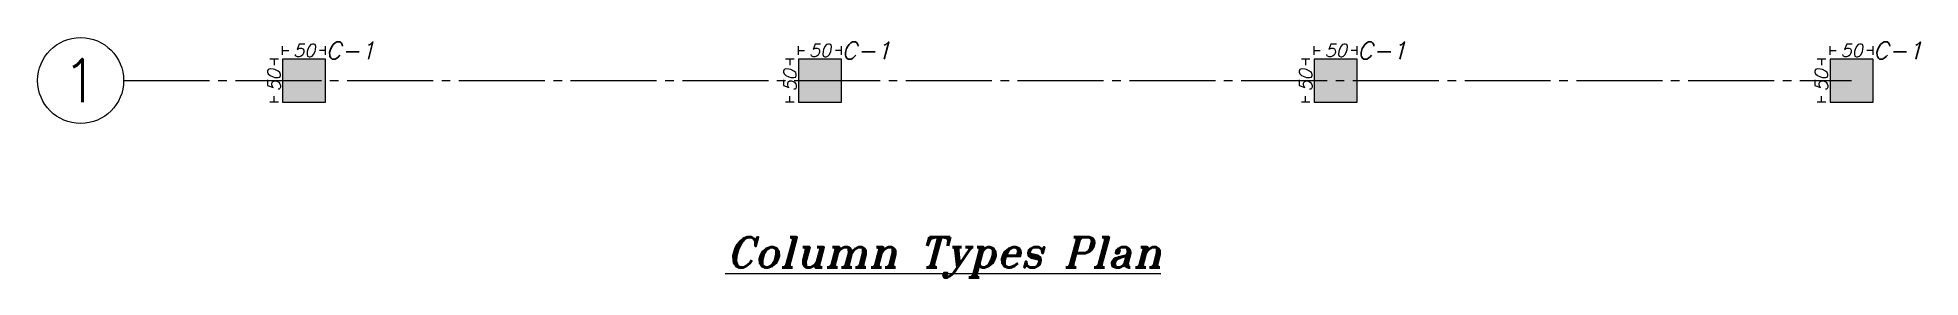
# Model space of a CAD drawing. Extents: x 0 to 308, y -92 to 22.
# Drawn here: x 93.13 to 115.03, y -3.06 to -0.27 of the extents above; entities that cross this region are included whole.
import ezdxf
from ezdxf.enums import TextEntityAlignment as Align

# ---------------------------------------------------------------- set-up
doc = ezdxf.new("R2010")
doc.units = 0
doc.header["$MEASUREMENT"] = 0
doc.header["$PDMODE"] = 33
doc.header["$PDSIZE"] = 0.3
doc.linetypes.add('SAZE_Axis1', pattern=[1.2, 1, -0.1, 0, -0.1])
doc.layers.add('SAZE_DRAWINGS', color=7, linetype='Continuous')
doc.styles.add('SAZE_STYLE', font='romansp.shx', dxfattribs={"oblique": 15})
doc.styles.add('SAZE_STYLE1', font='romant.shx', dxfattribs={"oblique": 15})
doc.dimstyles.new('SAZE_DIM_STYLE', dxfattribs={"dimtxt": 0.2, "dimasz": 0.2, "dimexe": 0.1, "dimexo": 0.05, "dimgap": 0.05, "dimtad": 0, "dimzin": 0, "dimdsep": 46, "dimtxsty": 'SAZE_STYLE', "dimcen": 0.09, "dimclrd": 2, "dimclre": 2, "dimclrt": 3, "dimadec": 0, "dimazin": 0, "dimtfac": 1, "dimtdec": 4, "dimtix": 1, "dimtmove": 1, "dimatfit": 3, "dimfxl": 1, "dimtolj": 1, "dimtzin": 0, "dimarcsym": 0})

msp = doc.modelspace()

# ---------------------------------------------------------------- texts
at = {"layer": 'SAZE_DRAWINGS', "color": 3, "style": 'SAZE_STYLE', "oblique": 15}
for p in [(96.4789, -0.5224), (102.4789, -0.5224), (108.4789, -0.5224), (114.4789, -0.5224)]:
    msp.add_text('C-1', height=0.2, dxfattribs=at).set_placement(p)
at = {"layer": 'SAZE_DRAWINGS', "color": 3, "style": 'SAZE_STYLE'}
msp.add_text('1', height=0.5, dxfattribs=at).set_placement((93.6289, -0.7724, 0), align=Align.MIDDLE_CENTER)
at = {"layer": 'SAZE_DRAWINGS', "color": 4, "style": 'SAZE_STYLE1', "oblique": 15}
msp.add_text('%%uColumn Types Plan', height=0.35, dxfattribs=at).set_placement((103.6789, -2.7724), align=Align.MIDDLE_CENTER)

# ---------------------------------------------------------------- blocks, each defined once
blk = doc.blocks.new('SAZE-REC-COL')
at = {"layer": 'SAZE_DRAWINGS'}
h = blk.add_hatch(color=0, dxfattribs=at)
h.dxf.hatch_style = 1
h.paths.add_polyline_path([(-0.5, -0.5), (0.5, -0.5), (0.5, 0.5), (-0.5, 0.5)])
at = {"layer": 'SAZE_DRAWINGS', "color": 0}
blk.add_lwpolyline([(-0.5, -0.5), (0.5, -0.5), (0.5, 0.5), (-0.5, 0.5)], close=True, dxfattribs=at)
blk = doc.blocks.new('*D38')
at = {"layer": 'Defpoints', "color": 0, "transparency": 16777216}
for p in [(95.879, -0.522), (95.979, -0.522), (95.979, -1.022)]:
    blk.add_point(p, dxfattribs=at)
at = {"layer": 'SAZE_DRAWINGS', "color": 2, "lineweight": -2, "transparency": 16777216}
for p, q in [((95.929, -0.522), (95.829, -0.522)), ((95.879, -0.522), (95.879, -0.592)), ((95.929, -1.022), (95.829, -1.022)), ((95.879, -1.022), (95.879, -0.953))]:
    blk.add_line(p, q, dxfattribs=at)
at = {"layer": 'SAZE_DRAWINGS', "color": 3, "transparency": 16777216, "insert": (95.879, -0.772), "char_height": 0.15, "attachment_point": 5, "rotation": 90, "style": 'SAZE_STYLE'}
blk.add_mtext('\\A1;50', dxfattribs=at)
blk = doc.blocks.new('_Oblique')
at = {"color": 0, "linetype": 'ByBlock', "lineweight": -2}
blk.add_line((-0.5, -0.5), (0.5, 0.5), dxfattribs=at)
blk = doc.blocks.new('*D39')
at = {"layer": 'Defpoints', "color": 0, "transparency": 16777216}
for p in [(96.479, -0.422), (95.979, -0.522), (96.479, -0.522)]:
    blk.add_point(p, dxfattribs=at)
at = {"layer": 'SAZE_DRAWINGS', "color": 2, "lineweight": -2, "transparency": 16777216}
for p, q in [((95.979, -0.472), (95.979, -0.372)), ((95.979, -0.422), (96.049, -0.422)), ((96.479, -0.422), (96.409, -0.422)), ((96.479, -0.472), (96.479, -0.372))]:
    blk.add_line(p, q, dxfattribs=at)
at = {"layer": 'SAZE_DRAWINGS', "color": 3, "transparency": 16777216, "insert": (96.229, -0.422), "char_height": 0.15, "attachment_point": 5, "style": 'SAZE_STYLE'}
blk.add_mtext('\\A1;50', dxfattribs=at)
blk = doc.blocks.new('*D40')
at = {"layer": 'Defpoints', "color": 0, "transparency": 16777216}
for p in [(101.879, -0.522), (101.979, -0.522), (101.979, -1.022)]:
    blk.add_point(p, dxfattribs=at)
at = {"layer": 'SAZE_DRAWINGS', "color": 2, "lineweight": -2, "transparency": 16777216}
for p, q in [((101.929, -0.522), (101.829, -0.522)), ((101.879, -0.522), (101.879, -0.592)), ((101.929, -1.022), (101.829, -1.022)), ((101.879, -1.022), (101.879, -0.953))]:
    blk.add_line(p, q, dxfattribs=at)
at = {"layer": 'SAZE_DRAWINGS', "color": 3, "transparency": 16777216, "insert": (101.879, -0.772), "char_height": 0.15, "attachment_point": 5, "rotation": 90, "style": 'SAZE_STYLE'}
blk.add_mtext('\\A1;50', dxfattribs=at)
blk = doc.blocks.new('*D41')
at = {"layer": 'Defpoints', "color": 0, "transparency": 16777216}
for p in [(102.479, -0.422), (101.979, -0.522), (102.479, -0.522)]:
    blk.add_point(p, dxfattribs=at)
at = {"layer": 'SAZE_DRAWINGS', "color": 2, "lineweight": -2, "transparency": 16777216}
for p, q in [((101.979, -0.472), (101.979, -0.372)), ((101.979, -0.422), (102.049, -0.422)), ((102.479, -0.422), (102.409, -0.422)), ((102.479, -0.472), (102.479, -0.372))]:
    blk.add_line(p, q, dxfattribs=at)
at = {"layer": 'SAZE_DRAWINGS', "color": 3, "transparency": 16777216, "insert": (102.229, -0.422), "char_height": 0.15, "attachment_point": 5, "style": 'SAZE_STYLE'}
blk.add_mtext('\\A1;50', dxfattribs=at)
blk = doc.blocks.new('*D42')
at = {"layer": 'Defpoints', "color": 0, "transparency": 16777216}
for p in [(107.879, -0.522), (107.979, -0.522), (107.979, -1.022)]:
    blk.add_point(p, dxfattribs=at)
at = {"layer": 'SAZE_DRAWINGS', "color": 2, "lineweight": -2, "transparency": 16777216}
for p, q in [((107.929, -0.522), (107.829, -0.522)), ((107.879, -0.522), (107.879, -0.592)), ((107.929, -1.022), (107.829, -1.022)), ((107.879, -1.022), (107.879, -0.953))]:
    blk.add_line(p, q, dxfattribs=at)
at = {"layer": 'SAZE_DRAWINGS', "color": 3, "transparency": 16777216, "insert": (107.879, -0.772), "char_height": 0.15, "attachment_point": 5, "rotation": 90, "style": 'SAZE_STYLE'}
blk.add_mtext('\\A1;50', dxfattribs=at)
blk = doc.blocks.new('*D43')
at = {"layer": 'Defpoints', "color": 0, "transparency": 16777216}
for p in [(108.479, -0.422), (107.979, -0.522), (108.479, -0.522)]:
    blk.add_point(p, dxfattribs=at)
at = {"layer": 'SAZE_DRAWINGS', "color": 2, "lineweight": -2, "transparency": 16777216}
for p, q in [((107.979, -0.472), (107.979, -0.372)), ((107.979, -0.422), (108.049, -0.422)), ((108.479, -0.422), (108.409, -0.422)), ((108.479, -0.472), (108.479, -0.372))]:
    blk.add_line(p, q, dxfattribs=at)
at = {"layer": 'SAZE_DRAWINGS', "color": 3, "transparency": 16777216, "insert": (108.229, -0.422), "char_height": 0.15, "attachment_point": 5, "style": 'SAZE_STYLE'}
blk.add_mtext('\\A1;50', dxfattribs=at)
blk = doc.blocks.new('*D44')
at = {"layer": 'Defpoints', "color": 0, "transparency": 16777216}
for p in [(113.879, -0.522), (113.979, -0.522), (113.979, -1.022)]:
    blk.add_point(p, dxfattribs=at)
at = {"layer": 'SAZE_DRAWINGS', "color": 2, "lineweight": -2, "transparency": 16777216}
for p, q in [((113.929, -0.522), (113.829, -0.522)), ((113.879, -0.522), (113.879, -0.592)), ((113.929, -1.022), (113.829, -1.022)), ((113.879, -1.022), (113.879, -0.953))]:
    blk.add_line(p, q, dxfattribs=at)
at = {"layer": 'SAZE_DRAWINGS', "color": 3, "transparency": 16777216, "insert": (113.879, -0.772), "char_height": 0.15, "attachment_point": 5, "rotation": 90, "style": 'SAZE_STYLE'}
blk.add_mtext('\\A1;50', dxfattribs=at)
blk = doc.blocks.new('*D45')
at = {"layer": 'Defpoints', "color": 0, "transparency": 16777216}
for p in [(114.479, -0.422), (113.979, -0.522), (114.479, -0.522)]:
    blk.add_point(p, dxfattribs=at)
at = {"layer": 'SAZE_DRAWINGS', "color": 2, "lineweight": -2, "transparency": 16777216}
for p, q in [((113.979, -0.472), (113.979, -0.372)), ((113.979, -0.422), (114.049, -0.422)), ((114.479, -0.422), (114.409, -0.422)), ((114.479, -0.472), (114.479, -0.372))]:
    blk.add_line(p, q, dxfattribs=at)
at = {"layer": 'SAZE_DRAWINGS', "color": 3, "transparency": 16777216, "insert": (114.229, -0.422), "char_height": 0.15, "attachment_point": 5, "style": 'SAZE_STYLE'}
blk.add_mtext('\\A1;50', dxfattribs=at)

# ---------------------------------------------------------------- dimensions: what is measured, and where the dimension line sits
at = {"layer": 'SAZE_DRAWINGS', "color": 3}
for base, p1, p2, picture, middle in [((96.4789, -0.4224), (95.9789, -0.5224), (96.4789, -0.5224), '*D39', (96.2289, -0.4224)), ((102.4789, -0.4224), (101.9789, -0.5224), (102.4789, -0.5224), '*D41', (102.2289, -0.4224)), ((108.4789, -0.4224), (107.9789, -0.5224), (108.4789, -0.5224), '*D43', (108.2289, -0.4224)), ((114.4789, -0.4224), (113.9789, -0.5224), (114.4789, -0.5224), '*D45', (114.2289, -0.4224))]:
    dim = msp.add_linear_dim(base=base, p1=p1, p2=p2, dimstyle='SAZE_DIM_STYLE', override={"dimtxt": 0.15, "dimasz": 0, "dimexe": 0.05, "dimgap": 0.05, "dimtoh": 1, "dimdec": 1, "dimlfac": 100, "dimrnd": 1, "dimzin": 8, "dimblk": 'Oblique', "dimclrd": 2, "dimclre": 2, "dimclrt": 3}, dxfattribs=at)
    dim.commit()
    dim.dimension.update_dxf_attribs({"geometry": picture, "text_midpoint": middle})
for base, p1, p2, picture, middle in [((95.8789, -0.5224), (95.9789, -1.0224), (95.9789, -0.5224), '*D38', (95.8789, -0.7724)), ((101.8789, -0.5224), (101.9789, -1.0224), (101.9789, -0.5224), '*D40', (101.8789, -0.7724)), ((107.8789, -0.5224), (107.9789, -1.0224), (107.9789, -0.5224), '*D42', (107.8789, -0.7724)), ((113.8789, -0.5224), (113.9789, -1.0224), (113.9789, -0.5224), '*D44', (113.8789, -0.7724))]:
    dim = msp.add_linear_dim(base=base, p1=p1, p2=p2, angle=90, dimstyle='SAZE_DIM_STYLE', override={"dimtxt": 0.15, "dimasz": 0, "dimexe": 0.05, "dimgap": 0.05, "dimtoh": 1, "dimdec": 1, "dimlfac": 100, "dimrnd": 1, "dimzin": 8, "dimblk": 'Oblique', "dimclrd": 2, "dimclre": 2, "dimclrt": 3}, dxfattribs=at)
    dim.commit()
    dim.dimension.update_dxf_attribs({"geometry": picture, "text_midpoint": middle})

# ---------------------------------------------------------------- linework, layer by layer
at = {"layer": 'SAZE_DRAWINGS', "color": 8, "linetype": 'SAZE_Axis1'}
msp.add_line((94.1289, -0.7724, 0), (114.2289, -0.7724, 0), dxfattribs=at)
at = {"layer": 'SAZE_DRAWINGS', "color": 2}
msp.add_circle((93.6289, -0.7724, 0), 0.5, dxfattribs=at)

# ---------------------------------------------------------------- block references
at = {"layer": 'SAZE_DRAWINGS', "color": 8, "xscale": 0.5, "yscale": 0.5, "zscale": 0.5, "rotation": 90}
for p in [(96.2289, -0.7724), (102.2289, -0.7724), (108.2289, -0.7724), (114.2289, -0.7724)]:
    msp.add_blockref('SAZE-REC-COL', p, dxfattribs=at)

msp.set_redraw_order([(e.dxf.handle, doc.entitydb.next_handle()) for e in msp.query("TEXT MTEXT ATTDEF DIMENSION ARC_DIMENSION")])  # texts and dimensions are drawn at this point

doc.saveas('drawing.dxf')
